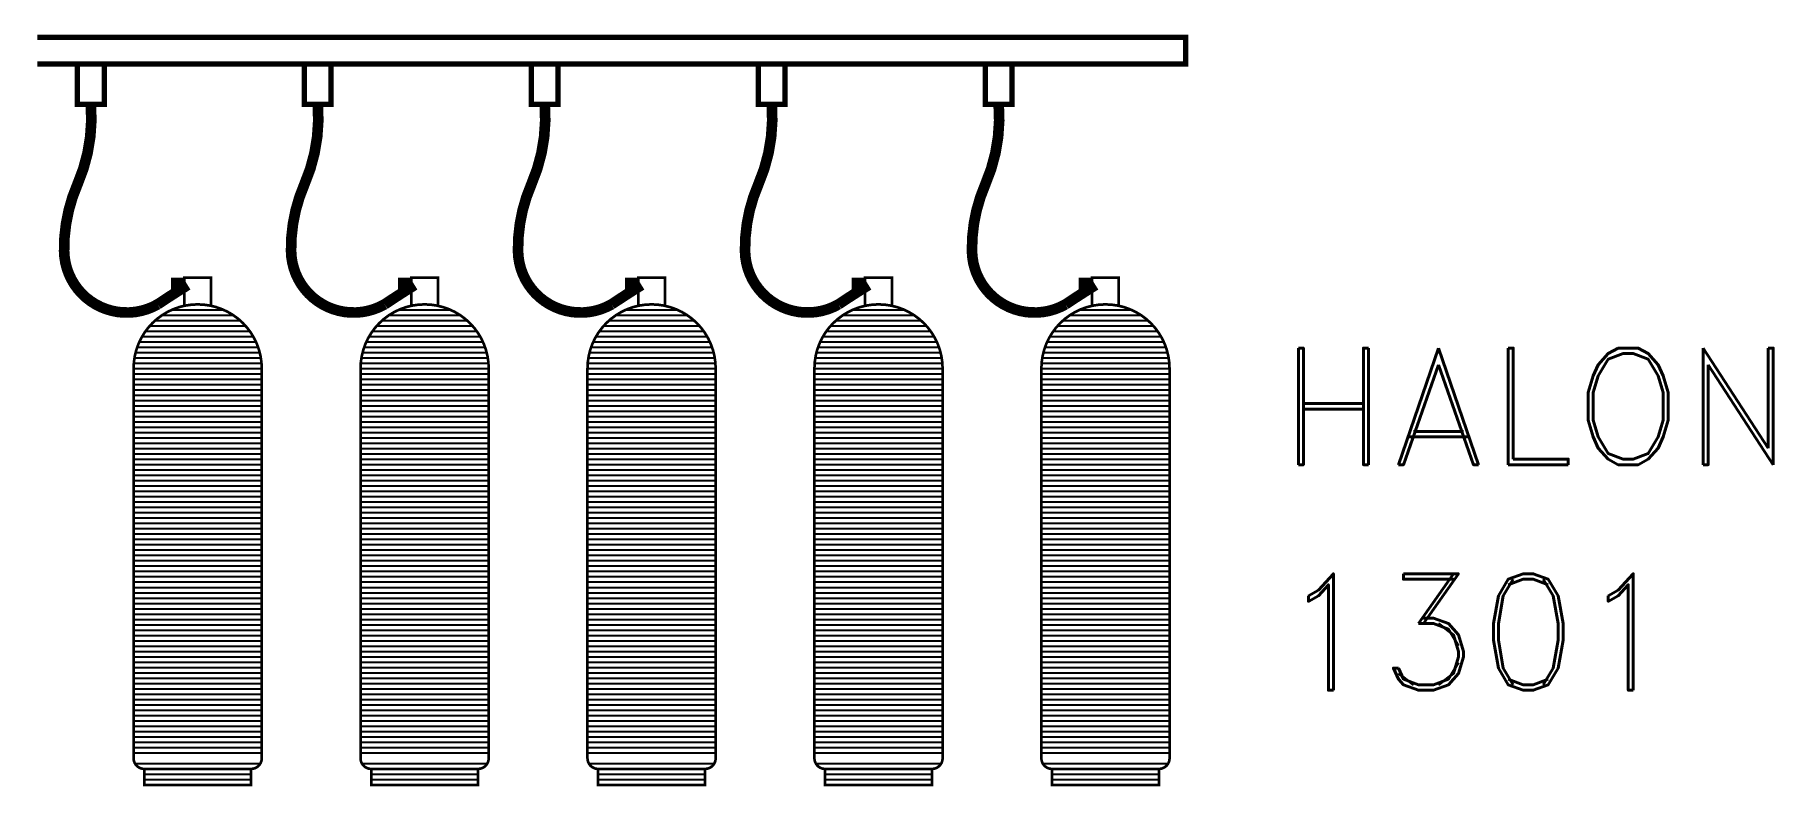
# Model space of a CAD drawing. Header units: millimetres. Extents: x -3 to 2253, y -3 to 1300.
# Drawn here: x 1094.42 to 1124.24, y 96.73 to 109.62 of the extents above; entities that cross this region are included whole.
import ezdxf

# ---------------------------------------------------------------- set-up
doc = ezdxf.new("R2010")
doc.units = ezdxf.units.MM
for name, color, linetype in [('ROOD', 1, 'Continuous'), ('TXT', 7, 'Continuous'), ('VEILIG', 7, 'Continuous')]:
    doc.layers.add(name, color=color, linetype=linetype)
doc.styles.add('ROMAND', font='romand')

# ---------------------------------------------------------------- blocks, each defined once
blk = doc.blocks.new('*X119')
at = {"color": 0}
for p, q in [((128.337, 94.8), (129.663, 94.8)), ((128.52, 94.9), (129.48, 94.9)), ((128.025, 94.5), (129.975, 94.5)), ((128.106, 94.6), (129.894, 94.6)), ((128.206, 94.7), (129.794, 94.7)), ((127.838, 94.1), (130.162, 94.1)), ((127.869, 94.2), (130.131, 94.2)), ((127.909, 94.3), (130.091, 94.3)), ((127.961, 94.4), (130.039, 94.4)), ((127.8, 93.8), (130.2, 93.8)), ((127.804, 93.9), (130.196, 93.9)), ((127.817, 94), (130.183, 94)), ((127.8, 93.7), (130.2, 93.7)), ((127.8, 93.6), (130.2, 93.6)), ((127.8, 93.5), (130.2, 93.5)), ((127.8, 93.4), (130.2, 93.4)), ((127.8, 93.3), (130.2, 93.3)), ((127.8, 93.2), (130.2, 93.2)), ((127.8, 93.1), (130.2, 93.1)), ((127.8, 93), (130.2, 93)), ((127.8, 92.9), (130.2, 92.9)), ((127.8, 92.8), (130.2, 92.8)), ((127.8, 92.7), (130.2, 92.7)), ((127.8, 92.6), (130.2, 92.6)), ((127.8, 92.5), (130.2, 92.5)), ((127.8, 92.4), (130.2, 92.4)), ((127.8, 92.3), (130.2, 92.3)), ((127.8, 92.2), (130.2, 92.2)), ((127.8, 92.1), (130.2, 92.1)), ((127.8, 92), (130.2, 92)), ((127.8, 91.9), (130.2, 91.9)), ((127.8, 91.8), (130.2, 91.8)), ((127.8, 91.7), (130.2, 91.7)), ((127.8, 91.6), (130.2, 91.6)), ((127.8, 91.5), (130.2, 91.5)), ((127.8, 91.4), (130.2, 91.4)), ((127.8, 91.3), (130.2, 91.3)), ((127.8, 91.2), (130.2, 91.2)), ((127.8, 91.1), (130.2, 91.1)), ((127.8, 91), (130.2, 91)), ((127.8, 90.9), (130.2, 90.9)), ((127.8, 90.8), (130.2, 90.8)), ((127.8, 90.7), (130.2, 90.7)), ((127.8, 90.6), (130.2, 90.6)), ((127.8, 90.5), (130.2, 90.5)), ((127.8, 90.4), (130.2, 90.4)), ((127.8, 90.3), (130.2, 90.3)), ((127.8, 90.2), (130.2, 90.2)), ((127.8, 90.1), (130.2, 90.1)), ((127.8, 90), (130.2, 90)), ((127.8, 89.9), (130.2, 89.9)), ((127.8, 89.8), (130.2, 89.8)), ((127.8, 89.7), (130.2, 89.7)), ((127.8, 89.6), (130.2, 89.6)), ((127.8, 89.5), (130.2, 89.5)), ((127.8, 89.4), (130.2, 89.4)), ((127.8, 89.3), (130.2, 89.3)), ((127.8, 89.2), (130.2, 89.2)), ((127.8, 89.1), (130.2, 89.1)), ((127.8, 89), (130.2, 89)), ((127.8, 88.9), (130.2, 88.9)), ((127.8, 88.8), (130.2, 88.8)), ((127.8, 88.7), (130.2, 88.7)), ((127.8, 88.6), (130.2, 88.6)), ((127.8, 88.5), (130.2, 88.5)), ((127.8, 88.4), (130.2, 88.4)), ((127.8, 88.3), (130.2, 88.3)), ((127.8, 88.2), (130.2, 88.2)), ((127.8, 88.1), (130.2, 88.1)), ((127.8, 88), (130.2, 88)), ((127.8, 87.9), (130.2, 87.9)), ((127.8, 87.8), (130.2, 87.8)), ((127.8, 87.7), (130.2, 87.7)), ((127.8, 87.6), (130.2, 87.6)), ((127.8, 87.5), (130.2, 87.5)), ((127.8, 87.4), (130.2, 87.4)), ((127.8, 87.3), (130.2, 87.3)), ((127.8, 87.2), (130.2, 87.2)), ((127.8, 87.1), (130.2, 87.1)), ((127.8, 87), (130.2, 87)), ((127.8, 86.9), (130.2, 86.9)), ((127.8, 86.8), (130.2, 86.8)), ((127.8, 86.7), (130.2, 86.7)), ((127.8, 86.6), (130.2, 86.6)), ((127.827, 86.4), (130.173, 86.4)), ((128, 86.2), (130, 86.2)), ((128, 86.1), (130, 86.1))]:
    blk.add_line(p, q, dxfattribs=at)
blk = doc.blocks.new('0405')
at = {"layer": 'VEILIG'}
for points, const_width in [([(-10.532, 4.121), (9.158, 4.121), (9.158, 4.579), (-10.532, 4.579)], 0.0916), ([(-9.845, 4.121), (-9.845, 3.434), (-9.387, 3.434), (-9.387, 4.121)], 0.0916), ([(-5.953, 4.121), (-5.953, 3.434), (-5.495, 3.434), (-5.495, 4.121)], 0.0916), ([(-2.061, 4.121), (-2.061, 3.434), (-1.603, 3.434), (-1.603, 4.121)], 0.0916), ([(1.832, 4.121), (1.832, 3.434), (2.29, 3.434), (2.29, 4.121)], 0.0916), ([(5.724, 4.121), (5.724, 3.434), (6.182, 3.434), (6.182, 4.121)], 0.0916), ([(-8.013, -0.029), (-8.013, 0.458), (-7.555, 0.458), (-7.555, -0.029)], 0.0458), ([(-4.121, -0.029), (-4.121, 0.458), (-3.663, 0.458), (-3.663, -0.029)], 0.0458), ([(-0.229, -0.029), (-0.229, 0.458), (0.229, 0.458), (0.229, -0.029)], 0.0458), ([(3.663, -0.029), (3.663, 0.458), (4.121, 0.458), (4.121, -0.029)], 0.0458), ([(7.555, -0.029), (7.555, 0.458), (8.013, 0.458), (8.013, -0.029)], 0.0458), ([(-8.7, -7.968), (-6.869, -7.968)], 0.0458), ([(-4.808, -7.968), (-2.976, -7.968)], 0.0458), ([(-0.916, -7.968), (0.916, -7.968)], 0.0458), ([(2.976, -7.968), (4.808, -7.968)], 0.0458), ([(6.869, -7.968), (8.7, -7.968)], 0.0458)]:
    blk.add_lwpolyline(points, dxfattribs=dict(at, const_width=const_width))
at = {"layer": 'VEILIG', "const_width": 0.183}
for points in [[(-7.956, 0.332, 0.009083), (-8.471, 0, -0.570117), (-10.074, 0.916, -0.106769), (-9.845, 2.061, 0.123106), (-9.616, 3.434)], [(-4.064, 0.332, 0.009083), (-4.579, 0, -0.570117), (-6.182, 0.916, -0.106769), (-5.953, 2.061, 0.123106), (-5.724, 3.434)], [(-0.172, 0.332, 0.009083), (-0.687, 0, -0.570117), (-2.29, 0.916, -0.106769), (-2.061, 2.061, 0.123106), (-1.832, 3.434)], [(3.721, 0.332, 0.009083), (3.205, 0, -0.570117), (1.603, 0.916, -0.106769), (1.832, 2.061, 0.123106), (2.061, 3.434)], [(7.613, 0.332, 0.009083), (7.098, 0, -0.570117), (5.495, 0.916, -0.106769), (5.724, 2.061, 0.123106), (5.953, 3.434)]]:
    blk.add_lwpolyline(points, format="xyb", dxfattribs=at)
at = {"layer": 'VEILIG', "const_width": 0.0458}
for points in [[(-6.869, -8.242), (-6.869, -7.968, 0.414214), (-6.685, -7.784), (-6.685, -1.099, 1), (-8.883, -1.099), (-8.883, -7.784, 0.414214), (-8.7, -7.968), (-8.7, -8.242)], [(-2.976, -8.242), (-2.976, -7.968, 0.414214), (-2.793, -7.784), (-2.793, -1.099, 1), (-4.991, -1.099), (-4.991, -7.784, 0.414214), (-4.808, -7.968), (-4.808, -8.242)], [(0.916, -8.242), (0.916, -7.968, 0.414214), (1.099, -7.784), (1.099, -1.099, 1), (-1.099, -1.099), (-1.099, -7.784, 0.414214), (-0.916, -7.968), (-0.916, -8.242)], [(4.808, -8.242), (4.808, -7.968, 0.414214), (4.991, -7.784), (4.991, -1.099, 1), (2.793, -1.099), (2.793, -7.784, 0.414214), (2.976, -7.968), (2.976, -8.242)], [(8.7, -8.242), (8.7, -7.968, 0.414214), (8.883, -7.784), (8.883, -1.099, 1), (6.685, -1.099), (6.685, -7.784, 0.414214), (6.869, -7.968), (6.869, -8.242)]]:
    blk.add_lwpolyline(points, format="xyb", close=True, dxfattribs=at)
at = {"layer": 'VEILIG'}
for points in [[(-8.013, 0.458), (-8.013, 0.229), (-8.242, 0.458), (-8.242, 0.229)], [(-4.121, 0.458), (-4.121, 0.229), (-4.35, 0.458), (-4.35, 0.229)], [(-0.229, 0.458), (-0.229, 0.229), (-0.458, 0.458), (-0.458, 0.229)], [(3.663, 0.458), (3.663, 0.229), (3.434, 0.458), (3.434, 0.229)], [(7.555, 0.458), (7.555, 0.229), (7.327, 0.458), (7.327, 0.229)]]:
    blk.add_solid(points, dxfattribs=at)
at = {"layer": 'ROOD', "xscale": 0.9158139534883674, "yscale": 0.9158139534883674, "zscale": 0.9158139534883721}
for p in [(-125.924, -87.002), (-122.032, -87.002), (-118.14, -87.002), (-114.248, -87.002), (-110.356, -87.002)]:
    blk.add_blockref('*X119', p, dxfattribs=at)
at = {"layer": 'TXT', "style": 'ROMAND'}
for s, p in [('HALON', (10.75, -2.75)), ('1301', (10.75, -6.619))]:
    blk.add_text(s, height=2, dxfattribs=at).set_placement(p)

msp = doc.modelspace()

# ---------------------------------------------------------------- block references
msp.add_blockref('0405', (1105, 105))

doc.saveas('drawing.dxf')
